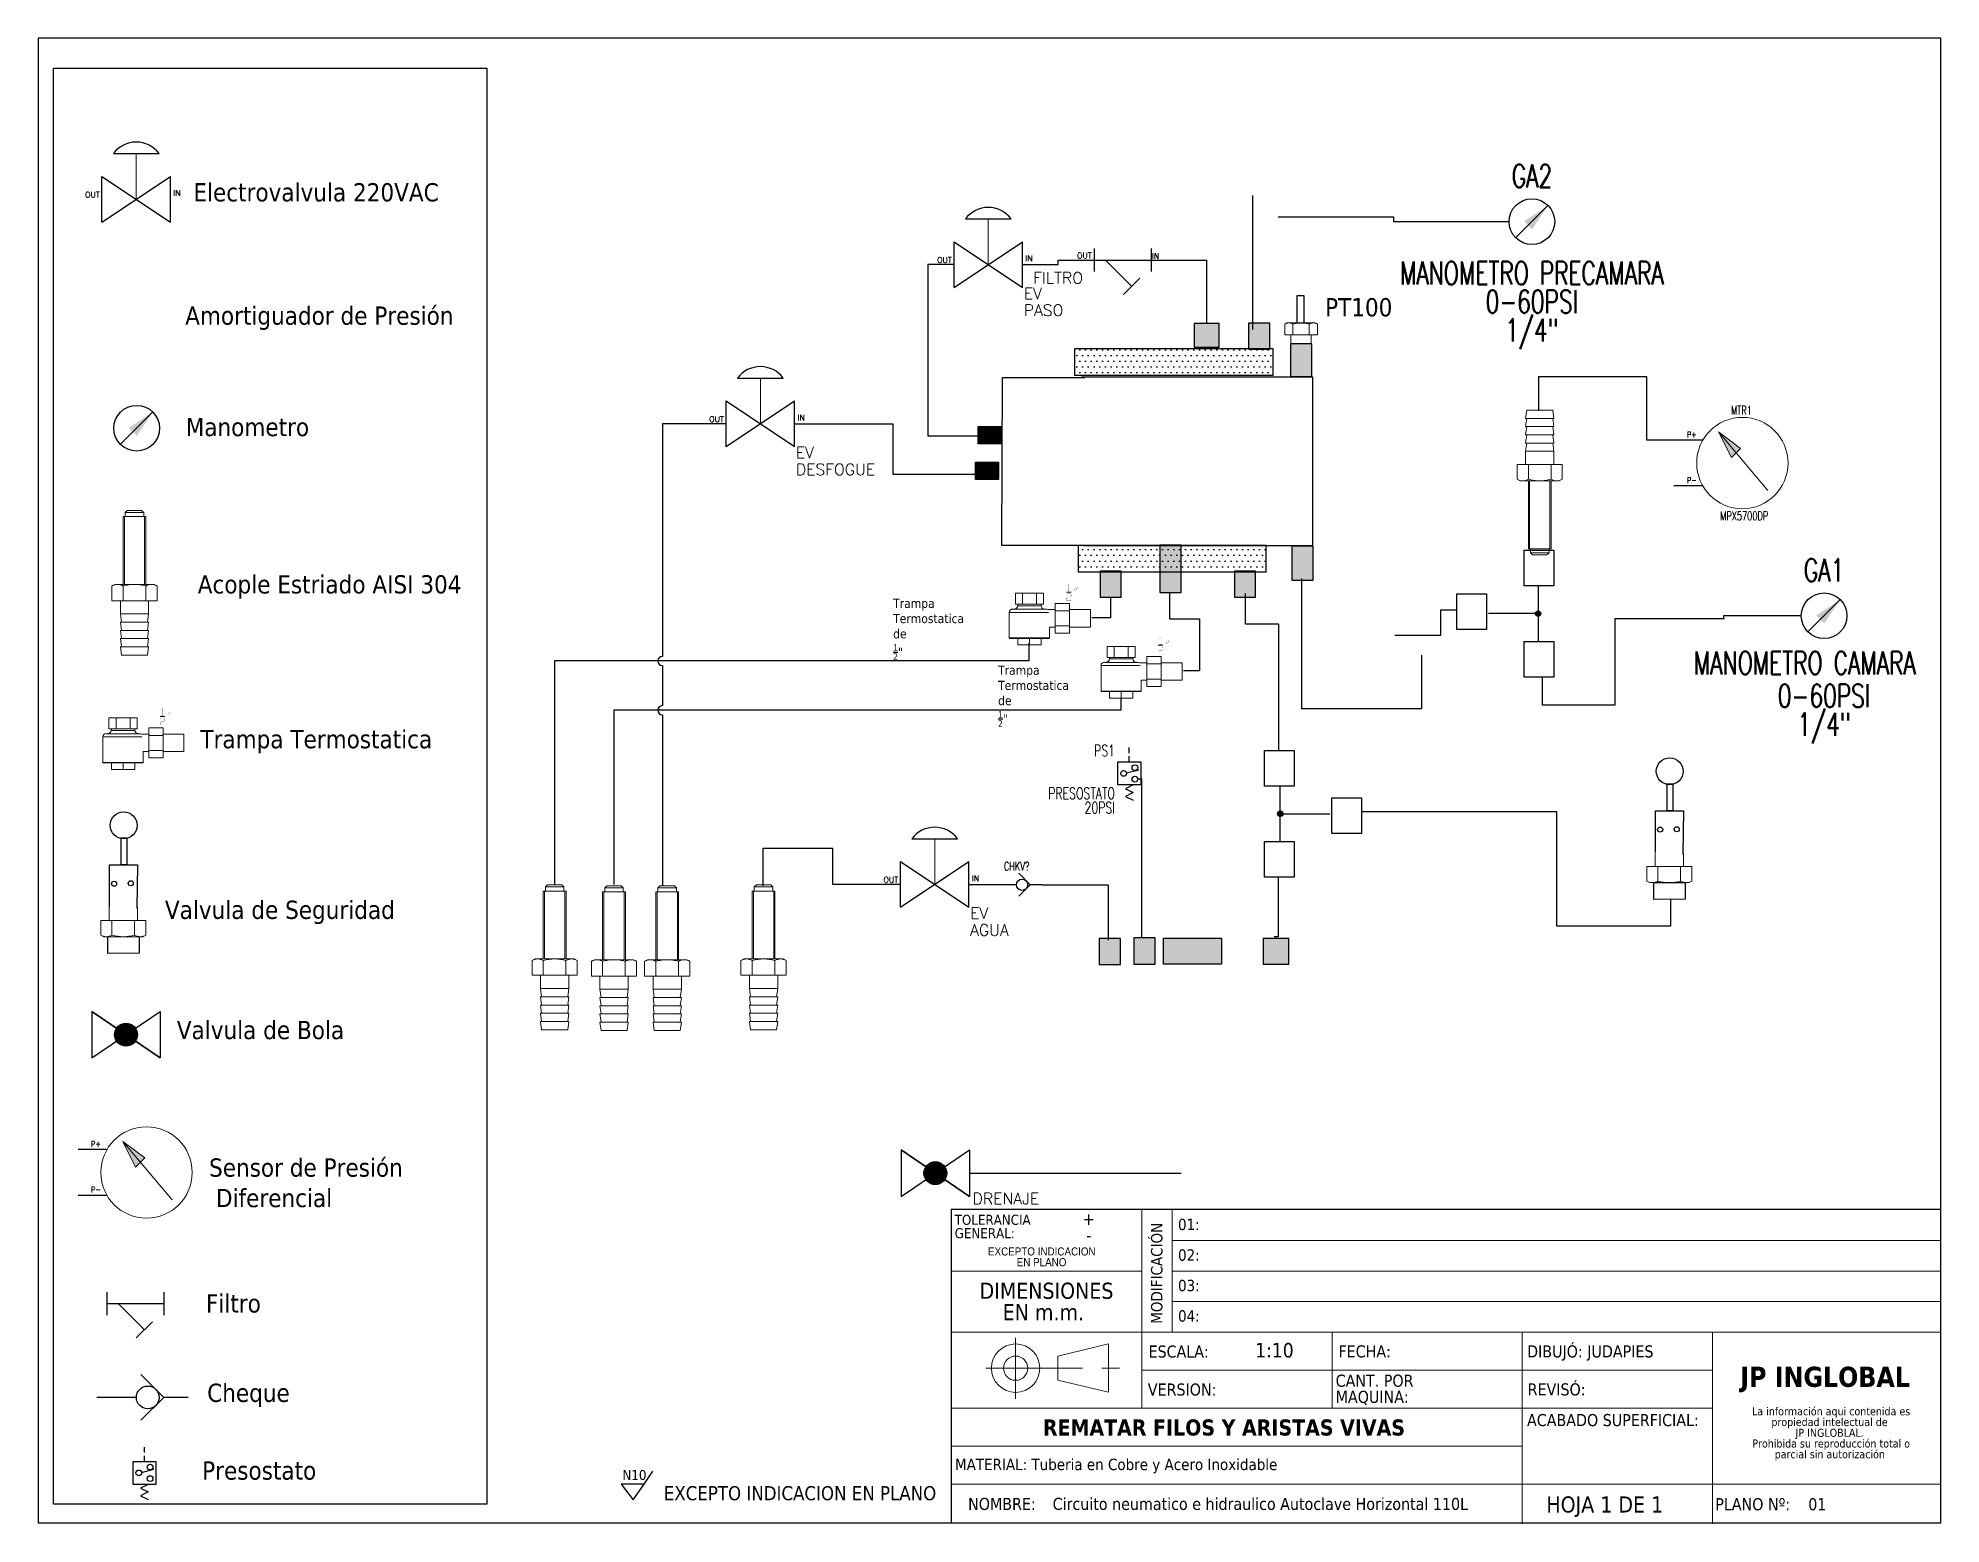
# Model space of a CAD drawing. Header units: millimetres. Extents: x 15 to 265, y 10 to 205.
import ezdxf
from ezdxf.enums import TextEntityAlignment as Align

# ---------------------------------------------------------------- set-up
doc = ezdxf.new("R2010")
doc.units = ezdxf.units.MM
doc.linetypes.add('CENTERX2', pattern=[20.32, 12.7, -2.54, 2.54, -2.54])
for name, color, linetype in [('CONTORNO', 179, 'Continuous'), ('DESC', 250, 'Continuous'), ('SYMS', 7, 'Continuous'), ('TAGS', 250, 'Continuous'), ('TERMS', 123, 'Continuous'), ('WIRES', 7, 'Continuous')]:
    doc.layers.add(name, color=color, linetype=linetype)
doc.styles.add('SLDTEXTSTYLE0', font='tahoma.ttf')
doc.styles.add('SLDTEXTSTYLE1', font='')
doc.styles.add('SLDTEXTSTYLE2', font='GOTHIC.TTF', dxfattribs={"width": 0.913})
doc.styles.get("Standard").update_dxf_attribs({"font": 'tahoma.ttf'})
doc.styles.add('WD', font='romans.shx')
doc.styles.get('SLDTEXTSTYLE1').set_extended_font_data('Tahoma', bold=True)
pattern_1 = [(0, (56.22934, 28.32086), (0.375, 0.75), [0, -0.75])]

msp = doc.modelspace()

# ---------------------------------------------------------------- texts
at = {"attachment_point": 1}
for s, width, insert, char_height in [('\\A1;Electrovalvula 220VAC', 44.8708, (35.41, 185.95), 2.4), ('PT100', 1.9892, (184.09, 170.85), 2.4), ('\\A1;Amortiguador de Presión', 44.8708, (34.33, 169.75), 2.4), ('\\A1;Manometro', 44.8708, (34.4, 155.12), 2.4), ('\\A1;Acople Estriado AISI 304', 44.8708, (35.98, 134.46), 2.4), ('\\A1;Trampa\\PTermostatica \\Pde {\\H0.7x;\\S1/2;}"', 1.9892, (127.34, 131.37), 1.2), ('\\A1;Trampa\\PTermostatica \\Pde {\\H0.7x;\\S1/2;}"', 1.9892, (141.13, 122.59), 1.2), ('\\A1;Trampa Termostatica', 44.8708, (36.33, 114.13), 2.4), ('\\A1;Valvula de Seguridad', 44.8708, (31.67, 91.72), 2.4), ('\\A1;Valvula de Bola', 44.8708, (33.23, 75.93), 2.4), ('\\A1;Sensor de Presión\\P Diferencial', 44.8708, (37.47, 57.87), 2.4), ('\\A1;Filtro', 44.8708, (37.06, 40.03), 2.4), ('\\A1;Cheque', 44.8708, (37.22, 28.29), 2.4), ('\\A1;Presostato', 44.8708, (36.56, 18.08), 2.4)]:
    msp.add_mtext_dynamic_manual_height_columns(s, width=width, gutter_width=1, heights=[0], dxfattribs=dict(at, insert=insert, char_height=char_height))
at = {"color": 7, "linetype": 'Continuous', "lineweight": 0, "style": 'SLDTEXTSTYLE0'}
for s, insert, char_height, attachment_point in [('+ ', (153.82, 50.73), 1.587, 3), ('- ', (153.4, 48.57), 1.587, 3), ('01:', (164.77, 49.95), 1.5, 1), ('02:', (164.77, 45.93), 1.5, 1), ('03:', (164.77, 41.93), 1.5, 1), ('04:', (164.77, 37.93), 1.5, 1), ('ESCALA:', (160.9, 33.3), 1.587, 1), ('FECHA:', (185.85, 33.32), 1.587, 1), ('VERSION:', (160.8, 28.31), 1.587, 1), ('REVISÓ:', (210.7, 28.33), 1.587, 1), ('MATERIAL: Tuberia en Cobre y Acero Inoxidable', (135.47, 18.43), 1.5, 1), ('\\pi-4.7625,l6.35,t12.7;NOMBRE:^ICircuito neumatico e hidraulico Autoclave Horizontal 110L', (135.6, 13.29), 1.5875, 1), ('HOJA 1 DE 1', (213.16, 13.48), 2.1167, 1), ('PLANO Nº:    01', (235.35, 13.25), 1.5875, 1)]:
    msp.add_mtext(s, dxfattribs=dict(at, insert=insert, char_height=char_height, attachment_point=attachment_point))
at = {"color": 7, "linetype": 'Continuous', "lineweight": 0, "insert": (161.22, 36.15), "char_height": 1.5, "attachment_point": 1, "rotation": 90, "style": 'SLDTEXTSTYLE0'}
msp.add_mtext('MODIFICACIÓN', dxfattribs=at)
at = {"layer": 'CONTORNO', "color": 7}
for s, insert, char_height, attachment_point, style in [('1:10', (177.44, 33.63), 1.905, 2, 'SLDTEXTSTYLE0'), ('DIBUJÓ: JUDAPIES', (210.63, 33.32), 1.5875, 1, 'SLDTEXTSTYLE0'), ('REMATAR FILOS Y ARISTAS VIVAS', (170.8, 23.59), 2.1167, 2, 'SLDTEXTSTYLE1'), ('ACABADO SUPERFICIAL:', (210.62, 24.3), 1.5875, 1, 'SLDTEXTSTYLE0'), ('EXCEPTO INDICACION EN PLANO', (133, 14.83), 1.8521, 3, 'SLDTEXTSTYLE0')]:
    msp.add_mtext(s, dxfattribs=dict(at, insert=insert, char_height=char_height, attachment_point=attachment_point, style=style))
at = {"layer": 'CONTORNO', "attachment_point": 1}
for s, insert, char_height, style in [('JP INGLOBAL', (238.63, 30.51), 2.6458, 'SLDTEXTSTYLE1'), ('N10', (91.78, 16.96), 1.323, 'SLDTEXTSTYLE0')]:
    msp.add_mtext(s, dxfattribs=dict(at, insert=insert, char_height=char_height, style=style))

# ---------------------------------------------------------------- blocks, each defined once
blk = doc.blocks.new('SW_NOTE_0')
at = {"layer": 'CONTORNO', "color": 0, "attachment_point": 2, "style": 'SLDTEXTSTYLE2'}
for s, insert, char_height in [('EXCEPTO INDICACION', (7.57, 1.35), 1.0583), ('EN PLANO', (7.54, -0.06), 1.058)]:
    blk.add_mtext(s, dxfattribs=dict(at, insert=insert, char_height=char_height))
blk = doc.blocks.new('SW_NOTE_1')
at = {"layer": 'CONTORNO', "color": 0, "attachment_point": 2, "style": 'SLDTEXTSTYLE0'}
for s, insert, char_height in [('DIMENSIONES ', (9.43, 2.69), 2.1167), ('EN m.m.', (9.02, -0.13), 2.117)]:
    blk.add_mtext(s, dxfattribs=dict(at, insert=insert, char_height=char_height))
blk = doc.blocks.new('SW_NOTE_2')
at = {"layer": 'CONTORNO', "color": 0, "char_height": 1.0583, "attachment_point": 2, "style": 'SLDTEXTSTYLE0'}
for s, insert in [('La información aqui contenida es ', (10.29, 1.34)), ('propiedad intelectual de', (10.08, -0.07)), ('JP INGLOBLAL.', (10.1, -1.48)), ('Prohibida su reproducción total o ', (10.3, -2.89)), ('parcial sin autorización', (10.12, -4.3))]:
    blk.add_mtext(s, dxfattribs=dict(at, insert=insert))
blk = doc.blocks.new('SW_NOTE_3')
at = {"color": 0, "linetype": 'Continuous', "lineweight": 0, "attachment_point": 1, "style": 'SLDTEXTSTYLE0'}
for s, insert, char_height in [('TOLERANCIA ', (0, 1.68), 1.3229), ('GENERAL:', (0, -0.08), 1.323)]:
    blk.add_mtext(s, dxfattribs=dict(at, insert=insert, char_height=char_height))
blk = doc.blocks.new('SW_NOTE_4')
at = {"color": 0, "linetype": 'Continuous', "lineweight": 0, "char_height": 1.587, "attachment_point": 1, "style": 'SLDTEXTSTYLE0'}
for s, insert in [('CANT. POR ', (0, 2.02)), ('MAQUINA:', (0, -0.1))]:
    blk.add_mtext(s, dxfattribs=dict(at, insert=insert))
blk = doc.blocks.new('HGVA1_DIAPHRAGM_VALVE2')
at = {"color": 7, "linetype": 'Continuous', "lineweight": 0, "ltscale": 3.2258}
for p, q in [((-0.25, 0.5), (0.25, 0.5)), ((0, 0), (0, 0.5))]:
    blk.add_line(p, q, dxfattribs=at)
for p, q in [((-0.375, -0.25), (-0.375, 0.25)), ((-0.375, -0.25), (0.375, 0.25)), ((-0.375, 0.25), (0.375, -0.25)), ((0.375, -0.25), (0.375, 0.25))]:
    blk.add_line(p, q)
at = {"ltscale": 25.4, "flags": 128}
blk.add_lwpolyline([(0.25, 0.5, 0.5), (-0.25, 0.5)], format="xyb", close=True, dxfattribs=at)
at = {"style": 'WD', "flags": 1}
for tag, p in [('INST', (-0.469, 0.748)), ('LOC', (-0.469, 0.587)), ('TAG1', (-0.469, 0.378))]:
    blk.add_attdef(tag, text='', height=0.125, dxfattribs=at).set_placement(p, align=Align.RIGHT)
at = {"style": 'WD'}
blk.add_attdef('XREF', text='', height=0.0625, rotation=0.0625, dxfattribs=at).set_placement((0.518, 0.271), align=Align.TOP_CENTER)
blk.add_attdef('TERM01', text='', height=0.0625, dxfattribs=at).set_placement((-0.399, 0.018), align=Align.RIGHT)
for tag, p, height in [('X4TERM01', (-0.375, 0), 0.005), ('X1TERM02', (0.375, 0), 0.005), ('TERM02', (0.406, 0.036), 0.0625), ('RATING1', (0.388, -0.162), 0.125), ('DESC1', (0.388, -0.378), 0.125), ('DESC2', (0.388, -0.562), 0.125), ('WDTAGALT', (0.388, -0.907), 0.125), ('DESC3', (0.388, -0.752), 0.125)]:
    blk.add_attdef(tag, p, '', height=height, dxfattribs=at)
at = {"style": 'WD', "flags": 1}
for tag, p in [('WDTYPE', (-0.154, -0.127)), ('FAMILY', (-0.143, -0.17)), ('CAT', (-0.143, -0.215)), ('MFG', (-0.141, -0.246)), ('ASSYCODE', (-0.113, -0.275))]:
    blk.add_attdef(tag, text='', height=0.01, dxfattribs=at).set_placement(p, align=Align.CENTER)
blk = doc.blocks.new('HVL1_PRESS_SW')
for p, q in [((0.094, 0.222), (0.094, 0.282)), ((-0.031, -0.126), (-0.031, 0.125)), ((-0.031, 0.125), (0.219, 0.125)), ((0.061, 0.005), (0.198, 0.04)), ((0.094, 0.125), (0.094, 0.188)), ((0.219, 0.125), (0.219, -0.126)), ((0.219, -0.126), (-0.031, -0.126)), ((0.135, -0.126), (0.052, -0.167)), ((0.052, -0.167), (0.135, -0.209)), ((0.135, -0.209), (0.052, -0.251)), ((0.052, -0.251), (0.135, -0.293))]:
    blk.add_line(p, q)
for centre in [(0.032, 0), (0.156, 0.063), (0.156, -0.063)]:
    blk.add_circle(centre, 0.0314)
at = {"style": 'WD', "width": 0.7}
for tag, height, p in [('INST', 0.125, (-0.062, 0.5)), ('LOC', 0.125, (-0.062, 0.344)), ('TAG1', 0.125, (-0.062, 0.188)), ('TERM01', 0.0625, (-0.062, 0.031)), ('DESC1', 0.125, (-0.062, -0.281)), ('RATING1', 0.125, (0.775, -0.281)), ('DESC2', 0.125, (-0.062, -0.438)), ('WDTAGALT', 0.125, (-0.062, -0.75)), ('DESC3', 0.125, (-0.062, -0.594))]:
    blk.add_attdef(tag, text='', height=height, dxfattribs=at).set_placement(p, align=Align.RIGHT)
at = {"style": 'WD'}
for tag, p, height, flags in [('X2TERM04', (0.094, 0.281), 0.005, 1), ('WDBLKNAM', (0.405, 0.344), 0.01, 9), ('FAMILY', (0.406, 0.312), 0.01, 9), ('X4TERM01', (0, 0), 0.005, 1), ('WDTYPE', (0.062, 0.062), 0.01, 1), ('X1TERM02', (0.187, 0.063), 0.005, 1), ('X1TERM03', (0.187, -0.063), 0.005, 1)]:
    blk.add_attdef(tag, p, '', height=height, dxfattribs=dict(at, flags=flags))
at = {"style": 'WD', "width": 0.7}
for tag, p in [('TERM04', (0.125, 0.25)), ('TERM02', (0.25, 0.094)), ('TERM03', (0.25, -0.031))]:
    blk.add_attdef(tag, p, '', height=0.0625, dxfattribs=at)
at = {"linetype": 'Continuous', "style": 'WD', "flags": 9}
for tag, p in [('ASSYCODE', (0.406, 0.219)), ('CAT', (0.406, 0.281)), ('MFG', (0.406, 0.25))]:
    blk.add_attdef(tag, p, '', height=0.01, dxfattribs=at)
at = {"style": 'WD', "width": 0.7}
blk.add_attdef('TERM05', text='', height=0.0625, dxfattribs=at).set_placement((0.125, -0.406), align=Align.CENTER)
at = {"style": 'WD'}
blk.add_attdef('XREF', (0.281, -0.375), '', height=0.0625, dxfattribs=at)
blk = doc.blocks.new('HCK1_CHK_VAL_1')
for p, q in [((0.241, 0.125), (0.366, 0)), ((0.216, 0), (0, 0)), ((0.366, 0), (0.241, -0.125)), ((0.5, 0), (0.366, 0))]:
    blk.add_line(p, q)
blk.add_circle((0.278, 0), 0.0625)
at = {"style": 'WD', "width": 0.7}
for tag, p in [('INST', (0.22, 0.406)), ('LOC', (0.22, 0.281)), ('TAG1', (0.22, 0.156)), ('DESC1', (0.203, -0.269)), ('DESC2', (0.214, -0.386)), ('DESC3', (0.214, -0.503)), ('WDTAGALT', (0.214, -0.625))]:
    blk.add_attdef(tag, text='', height=0.0938, dxfattribs=at).set_placement(p, align=Align.CENTER)
at = {"flags": 1}
blk.add_attdef('WDTYPE', (0.344, 0.125), '', height=0.01, dxfattribs=at)
at = {"style": 'WD'}
for tag, p, height, flags in [('X4TERM01', (0, 0), 0.00375, 1), ('X1TERM02', (0.5, 0), 0.00375, 1), ('FAMILY', (0.064, -0.031), 0.0075, 9), ('WDBLKNAM', (0.063, -0.153), 0.01, 9)]:
    blk.add_attdef(tag, p, '', height=height, dxfattribs=dict(at, flags=flags))
at = {"style": 'WD', "width": 0.7}
blk.add_attdef('TERM01', text='', height=0.0469, dxfattribs=at).set_placement((0.188, 0.031), align=Align.RIGHT)
for tag, p, height in [('TERM02', (0.375, 0.031), 0.0469), ('RATING1', (0.376, -0.156), 0.0938)]:
    blk.add_attdef(tag, p, '', height=height, dxfattribs=at)
at = {"style": 'WD'}
blk.add_attdef('XREF', text='', height=0.0625, dxfattribs=at).set_placement((0.033, -0.094), align=Align.RIGHT)
at = {"linetype": 'Continuous', "style": 'WD', "flags": 9}
for tag, p in [('CAT', (0.064, -0.063)), ('MFG', (0.064, -0.094)), ('ASSYCODE', (0.064, -0.125))]:
    blk.add_attdef(tag, p, '', height=0.0075, dxfattribs=at)
blk = doc.blocks.new('HST1_STRAINER_Y_TYPE')
at = {"ltscale": 3.2258}
for p, q in [((0, 0.125), (0, -0.125)), ((0.625, 0.125), (0.625, -0.125)), ((0, 0), (0.625, 0)), ((0.125, 0), (0.412, -0.287)), ((0.324, -0.376), (0.501, -0.199))]:
    blk.add_line(p, q, dxfattribs=at)
at = {"style": 'WD', "flags": 1}
for tag, height, p in [('INST', 0.125, (0.33, 0.71)), ('LOC', 0.125, (0.306, 0.549)), ('TAG1', 0.125, (0.324, 0.34)), ('FAMILY', 0.01, (1.09, 0.044)), ('CAT', 0.01, (1.09, -0.001)), ('WDTYPE', 0.01, (1.102, -0.093)), ('MFG', 0.01, (1.092, -0.032)), ('ASSYCODE', 0.01, (1.12, -0.061))]:
    blk.add_attdef(tag, text='', height=height, dxfattribs=at).set_placement(p, align=Align.CENTER)
at = {"style": 'WD'}
for tag, height, p in [('WDTAGALT', 0.125, (0.035, 0.2)), ('TERM01', 0.0625, (-0.024, 0.018))]:
    blk.add_attdef(tag, text='', height=height, dxfattribs=at).set_placement(p, align=Align.RIGHT)
for tag, p, height in [('RATING1', (0.6, 0.18), 0.125), ('X4TERM01', (0, 0), 0.005), ('X1TERM03', (0.625, 0), 0.005), ('TERM03', (0.632, 0.013), 0.0625), ('DESC1', (-0.666, -0.258), 0.125), ('DESC2', (-0.666, -0.442), 0.125), ('X8TERM02', (0.412, -0.287), 0.005), ('TERM02', (0.447, -0.365), 0.0625), ('DESC3', (-0.666, -0.632), 0.125)]:
    blk.add_attdef(tag, p, '', height=height, dxfattribs=at)
blk.add_attdef('XREF', text='', height=0.0625, rotation=0.0625, dxfattribs=at).set_placement((0.649, -0.434), align=Align.TOP_CENTER)
blk = doc.blocks.new('HGVA1_BALL_VALVE')
h = blk.add_hatch(color=256)
edge = h.paths.add_edge_path()
edge.add_arc((0, 0), 0.125, 0, 360)
at = {"ltscale": 3.2258}
for p, q in [((-0.375, 0.254), (0.375, -0.254)), ((-0.375, -0.254), (0.375, 0.254)), ((-0.375, 0.254), (-0.375, -0.254)), ((0.375, 0.254), (0.375, -0.254))]:
    blk.add_line(p, q, dxfattribs=at)
at = {"ltscale": 25.4, "flags": 128}
blk.add_lwpolyline([(0.375, 0.254), (0.375, -0.254), (-0.375, 0.254), (-0.375, -0.254)], close=True, dxfattribs=at)
at = {"ltscale": 3.2258}
blk.add_circle((0, 0), 0.125, dxfattribs=at)
at = {"ltscale": 25.4}
blk.add_circle((0, 0), 0.125, dxfattribs=at)
at = {"style": 'WD', "flags": 1}
for tag, height, p in [('LOC', 0.125, (0.011, 0.516)), ('INST', 0.125, (0.028, 0.678)), ('TAG1', 0.125, (0, 0.307)), ('FAMILY', 0.01, (-0.482, -0.121)), ('WDTYPE', 0.01, (-0.475, -0.062)), ('CAT', 0.01, (-0.482, -0.165)), ('MFG', 0.01, (-0.481, -0.197)), ('ASSYCODE', 0.01, (-0.453, -0.226))]:
    blk.add_attdef(tag, text='', height=height, dxfattribs=at).set_placement(p, align=Align.CENTER)
at = {"style": 'WD'}
blk.add_attdef('XREF', text='', height=0.0625, rotation=0.0625, dxfattribs=at).set_placement((0.541, 0.293), align=Align.TOP_CENTER)
blk.add_attdef('TERM01', text='', height=0.0625, dxfattribs=at).set_placement((-0.399, 0.018), align=Align.RIGHT)
for tag, p, height in [('X4TERM01', (-0.375, 0), 0.005), ('X8TERM02', (0, 0), 0.005), ('TERM02', (0.052, -0.037), 0.0625), ('X1TERM03', (0.375, 0), 0.005), ('TERM03', (0.406, 0.036), 0.0625), ('RATING1', (0.409, -0.162), 0.125), ('DESC1', (0.409, -0.341), 0.125), ('DESC2', (0.409, -0.525), 0.125), ('DESC3', (0.409, -0.715), 0.125), ('WDTAGALT', (0.409, -0.873), 0.125)]:
    blk.add_attdef(tag, p, '', height=height, dxfattribs=at)
blk = doc.blocks.new('HME1_PRESS_M')
blk.add_line((0.036, -0.088), (0.213, 0.089))
blk.add_circle((0.125, 0), 0.125)
blk.add_solid([(0.082, 0.002), (0.126, -0.042), (0.213, 0.089)])
at = {"style": 'WD', "width": 0.7}
for tag, p in [('INST', (0.125, 0.5)), ('LOC', (0.125, 0.344)), ('TAG1', (0.125, 0.188)), ('DESC1', (0.125, -0.344)), ('DESC2', (0.125, -0.5)), ('DESC3', (0.125, -0.656)), ('WDTAGALT', (0.125, -0.812))]:
    blk.add_attdef(tag, text='', height=0.125, dxfattribs=at).set_placement(p, align=Align.CENTER)
blk.add_attdef('TERM01', text='', height=0.0625, dxfattribs=at).set_placement((-0.032, 0.031), align=Align.RIGHT)
at = {"style": 'WD'}
for tag, p, height, flags in [('X4TERM01', (0, 0), 0.005, 1), ('WDTYPE', (0.062, 0.062), 0.01, 1), ('WDBLKNAM', (0.134, 0.001), 0.01, 9), ('X1TERM02', (0.248, 0), 0.005, 1), ('FAMILY', (0.13, -0.035), 0.01, 9)]:
    blk.add_attdef(tag, p, '', height=height, dxfattribs=dict(at, flags=flags))
at = {"style": 'WD', "width": 0.7}
for tag, p, height in [('TERM02', (0.28, 0.031), 0.0625), ('RATING1', (0.281, -0.188), 0.125)]:
    blk.add_attdef(tag, p, '', height=height, dxfattribs=at)
at = {"style": 'WD'}
blk.add_attdef('XREF', text='', height=0.0625, dxfattribs=at).set_placement((-0.031, -0.125), align=Align.RIGHT)
at = {"linetype": 'Continuous', "style": 'WD', "flags": 9}
for tag, p in [('MFG', (0.128, -0.085)), ('ASSYCODE', (0.13, -0.103)), ('CAT', (0.13, -0.066))]:
    blk.add_attdef(tag, p, '', height=0.01, dxfattribs=at)
blk = doc.blocks.new('WDDOT')
for radius in [0.03, 0.0187, 0.00929]:
    blk.add_circle((0, 0), radius)
blk = doc.blocks.new('T')
for points in [[(12.444, 6.429), (12.77, 6.429), (12.77, 6.038), (12.444, 6.038)], [(13.182, 5.908), (13.508, 5.908), (13.508, 5.518), (13.182, 5.518)], [(12.444, 5.431), (12.77, 5.431), (12.77, 5.041), (12.444, 5.041)]]:
    blk.add_lwpolyline(points, close=True)
at = {"layer": 'WIRES'}
for p, q in [((12.618, 5.431), (12.618, 6.038)), ((12.618, 5.735), (13.161, 5.735))]:
    blk.add_line(p, q, dxfattribs=at)
at = {"layer": 'SYMS'}
blk.add_blockref('WDDOT', (12.618, 5.735), dxfattribs=at)
blk = doc.blocks.new('HMT1_DIFFERENTIAL_PRESSURE_GAUGE')
blk.add_hatch(color=7).paths.add_polyline_path([(-0.26, 0.34), (-0.12, 0.06), (-0.02, 0.16)])
for p, q in [((-0.437, 0.25), (-0.75, 0.25)), ((-0.437, -0.25), (-0.75, -0.25))]:
    blk.add_line(p, q)
at = {"color": 7, "linetype": 'Continuous', "lineweight": 0, "ltscale": 645.15999}
for p, q in [((-0.26, 0.34), (0.28, -0.3)), ((-0.26, 0.34), (-0.12, 0.06)), ((-0.26, 0.34), (-0.02, 0.16)), ((-0.12, 0.06), (-0.02, 0.16))]:
    blk.add_line(p, q, dxfattribs=at)
at = {"color": 255, "linetype": 'Continuous', "lineweight": 0, "ltscale": 25.4, "flags": 128}
blk.add_lwpolyline([(-0.26, 0.34), (-0.12, 0.06), (-0.02, 0.16)], close=True, dxfattribs=at)
at = {"color": 7, "linetype": 'Continuous', "lineweight": 0, "ltscale": 645.15999}
blk.add_circle((0, 0), 0.5, dxfattribs=at)
at = {"style": 'WD', "width": 0.7}
for tag, p in [('INST', (-0.01, 0.781)), ('TAG1', (-0.01, 0.531)), ('LOC', (-0.01, 0.656)), ('DESC1', (0.021, -0.625)), ('DESC2', (0.021, -0.75)), ('DESC3', (0.021, -0.875)), ('WDTAGALT', (0.021, -1))]:
    blk.add_attdef(tag, text='', height=0.0938, dxfattribs=at).set_placement(p, align=Align.CENTER)
at = {"style": 'WD'}
for tag, p, height, flags in [('X4TERM01', (-0.75, 0.25), 0.005, 1), ('X1TERM03', (0.5, 0), 0.005, 1), ('WDBLKNAM', (-0.209, -0.188), 0.01, 9), ('FAMILY', (-0.208, -0.062), 0.01, 9), ('X4TERM02', (-0.75, -0.25), 0.005, 1)]:
    blk.add_attdef(tag, p, '', height=height, dxfattribs=dict(at, flags=flags))
at = {"style": 'WD', "width": 0.7}
for tag, p in [('TERM01', (-0.5, 0.281)), ('TERM02', (-0.5, -0.219))]:
    blk.add_attdef(tag, text='', height=0.0625, dxfattribs=at).set_placement(p, align=Align.RIGHT)
for tag, p, height in [('TERM03', (0.531, 0.031), 0.0625), ('RATING1', (0.469, -0.375), 0.0938)]:
    blk.add_attdef(tag, p, '', height=height, dxfattribs=at)
at = {"linetype": 'Continuous', "style": 'WD', "flags": 9}
for tag, p in [('ASSYCODE', (-0.208, -0.156)), ('CAT', (-0.208, -0.094)), ('MFG', (-0.208, -0.125))]:
    blk.add_attdef(tag, p, '', height=0.01, dxfattribs=at)
at = {"style": 'WD'}
blk.add_attdef('XREF', text='', height=0.0625, dxfattribs=at).set_placement((-0.438, -0.406), align=Align.RIGHT)
at = {"flags": 1}
blk.add_attdef('WDTYPE', (-0.219, -0.25), '', height=0.01, dxfattribs=at)
blk = doc.blocks.new('Trampo')
for points in [[(117.75, 258.35), (117.2, 257.8), (116.17, 257.8), (115.68, 257.31), (115.68, 256.33), (117.7, 256.33), (117.7, 256.27), (115.61, 256.27), (115.61, 257.34), (116.16, 257.87), (117.18, 257.87), (117.66, 258.37), (117.66, 258.86), (117.18, 259.34), (116.17, 259.34), (115.68, 258.85), (115.63, 258.9), (116.16, 259.43), (117.2, 259.43), (117.75, 258.88)], [(117.18, 260.47), (116.16, 260.47), (116.16, 260.53), (116.64, 260.53), (116.64, 263.49), (116.17, 263.03), (116.12, 263.08), (116.65, 263.61), (116.7, 263.61), (116.7, 260.53), (117.18, 260.53)], [(119.73, 262.17), (119, 260.7), (118.92, 260.75), (119.65, 262.2)], [(120.48, 262.17), (119.73, 260.7), (119.65, 260.75), (120.39, 262.2)]]:
    blk.add_hatch(color=7).paths.add_polyline_path(points)
at = {"color": 7, "linetype": 'Continuous', "lineweight": 15}
for points in [[(93.14, 259.47), (105.47, 259.47), (105.47, 254.69), (93.14, 254.69)], [(93.14, 254.69), (93.14, 259.47), (93.14, 259.47)], [(96.24, 254.69), (96.24, 259.47), (96.24, 259.47)], [(102.39, 254.69), (102.39, 259.47), (102.39, 259.47)], [(90.48, 251.05), (90.48, 239.82), (90.48, 239.82)], [(91.97, 252.49), (106.66, 252.49), (106.66, 252.49)], [(94.17, 254.69), (94.17, 253.97), (94.17, 253.97)], [(104.46, 253.97), (104.46, 254.69), (104.46, 254.69)], [(110.68, 252.31), (107.39, 252.31), (107.39, 252.31)], [(116.95, 255.02), (110.68, 255.02), (110.68, 241.9), (116.95, 241.9)], [(116.95, 251.77), (110.68, 251.77), (110.68, 251.77)], [(116.95, 255.02), (116.95, 241.9), (116.95, 241.9)], [(126.1, 252.31), (116.95, 252.31), (116.95, 252.31)], [(126.1, 252.31), (126.1, 244.62), (126.1, 244.62)], [(108.15, 239.82), (108.15, 244.62), (108.15, 244.62)], [(108.15, 244.62), (110.68, 244.62), (110.68, 244.62)], [(116.95, 245.16), (110.68, 245.16), (110.68, 245.16)], [(116.95, 244.62), (126.1, 244.62), (126.1, 244.62)], [(107.93, 239.65), (90.7, 239.65), (90.7, 239.65)], [(104.46, 239.65), (104.46, 236.73), (94.17, 236.73), (94.17, 239.65)], [(99.3, 239.65), (99.3, 236.73), (99.3, 236.73)]]:
    blk.add_lwpolyline(points, dxfattribs=at)
at = {"color": 7, "linetype": 'Continuous', "lineweight": 20}
blk.add_lwpolyline([(115.59, 259.99), (117.71, 259.99), (117.71, 259.99)], dxfattribs=at)
at = {"color": 8, "linetype": 'Continuous', "lineweight": 15}
for points in [[(107.64, 251.05), (90.48, 251.05), (90.48, 251.05)], [(94.17, 253.97), (104.46, 253.97), (104.46, 253.97)], [(90.48, 239.82), (108.15, 239.82), (108.15, 239.82)]]:
    blk.add_lwpolyline(points, dxfattribs=at)
at = {"color": 7, "linetype": 'Continuous', "lineweight": 15}
for points in [[(91.94, 252.53), (91.14, 252.53), (90.48, 251.88), (90.48, 251.07)], [(92.66, 252.53), (93.48, 252.53), (94.12, 253.19), (94.12, 254)], [(104.46, 254), (104.46, 253.19), (105.12, 252.53), (105.92, 252.53)], [(107.36, 252.34), (107.12, 252.46), (106.89, 252.53), (106.64, 252.53)], [(90.48, 239.85), (90.48, 239.74), (90.56, 239.65), (90.68, 239.65)], [(107.92, 239.65), (108.02, 239.65), (108.1, 239.74), (108.1, 239.85)]]:
    blk.add_open_spline(points, degree=3, dxfattribs=at)
blk = doc.blocks.new('Acople Estriado')
at = {"color": 7, "linetype": 'Continuous', "lineweight": 15}
for p, q in [((6.78, 5.633), (6.78, 5.138)), ((6.78, 5.633), (6.947, 5.633)), ((6.811, 5.678), (6.796, 5.663)), ((6.796, 5.663), (6.796, 5.633)), ((6.931, 5.663), (6.796, 5.663)), ((6.811, 5.678), (6.916, 5.678)), ((6.931, 5.663), (6.916, 5.678)), ((6.931, 5.633), (6.931, 5.663)), ((6.947, 5.138), (6.947, 5.633)), ((6.721, 5.138), (6.699, 5.126)), ((6.699, 5.126), (6.699, 5.019)), ((6.699, 5.019), (6.781, 5.019)), ((6.74, 5.138), (6.721, 5.138)), ((6.864, 5.138), (6.74, 5.138)), ((6.761, 5.019), (6.761, 4.922)), ((6.781, 5.126), (6.781, 5.019)), ((6.781, 5.019), (6.946, 5.019)), ((6.988, 5.138), (6.864, 5.138)), ((6.946, 5.126), (6.946, 5.019)), ((6.946, 5.019), (7.029, 5.019)), ((6.967, 4.922), (6.967, 5.019)), ((7.007, 5.138), (6.988, 5.138)), ((7.029, 5.126), (7.007, 5.138)), ((7.029, 5.126), (7.029, 5.019)), ((6.761, 4.922), (6.769, 4.862)), ((6.864, 4.922), (6.761, 4.922)), ((6.761, 4.862), (6.769, 4.802)), ((6.864, 4.862), (6.761, 4.862)), ((6.967, 4.922), (6.864, 4.922)), ((6.967, 4.862), (6.864, 4.862)), ((6.959, 4.862), (6.967, 4.922)), ((6.959, 4.802), (6.967, 4.862)), ((6.761, 4.802), (6.769, 4.742)), ((6.864, 4.802), (6.761, 4.802)), ((6.761, 4.742), (6.769, 4.682)), ((6.864, 4.742), (6.761, 4.742)), ((6.967, 4.802), (6.864, 4.802)), ((6.967, 4.742), (6.864, 4.742)), ((6.959, 4.742), (6.967, 4.802)), ((6.959, 4.682), (6.967, 4.742)), ((6.761, 4.682), (6.769, 4.622)), ((6.864, 4.682), (6.761, 4.682)), ((6.864, 4.622), (6.769, 4.622)), ((6.967, 4.682), (6.864, 4.682)), ((6.959, 4.622), (6.864, 4.622)), ((6.959, 4.622), (6.967, 4.682))]:
    blk.add_line(p, q, dxfattribs=at)
at = {"color": 7, "linetype": 'Continuous', "lineweight": 0}
for p, q in [((6.79, 5.633), (6.79, 5.138)), ((6.938, 5.633), (6.938, 5.138))]:
    blk.add_line(p, q, dxfattribs=at)
at = {"color": 7, "linetype": 'Continuous', "lineweight": 15}
for points, knots in [([(6.699, 5.126), (6.706, 5.13), (6.712, 5.133), (6.726, 5.137), (6.733, 5.138), (6.74, 5.138)], [0, 0, 0, 0, 0.5, 0.5, 1, 1, 1, 1]), ([(6.74, 5.138), (6.744, 5.138), (6.747, 5.138), (6.754, 5.137), (6.757, 5.136), (6.768, 5.133), (6.775, 5.13), (6.781, 5.126)], [0, 0, 0, 0, 0.25, 0.25, 0.5, 0.5, 1, 1, 1, 1]), ([(6.864, 5.138), (6.85, 5.138), (6.836, 5.137), (6.808, 5.133), (6.795, 5.13), (6.781, 5.126)], [0, 0, 0, 0, 0.5, 0.5, 1, 1, 1, 1]), ([(6.946, 5.126), (6.933, 5.13), (6.919, 5.133), (6.892, 5.137), (6.878, 5.138), (6.864, 5.138)], [0, 0, 0, 0, 0.5, 0.5, 1, 1, 1, 1]), ([(6.946, 5.126), (6.953, 5.13), (6.96, 5.133), (6.974, 5.137), (6.981, 5.138), (6.988, 5.138)], [0, 0, 0, 0, 0.5, 0.5, 1, 1, 1, 1]), ([(6.988, 5.138), (6.991, 5.138), (6.995, 5.138), (7.002, 5.137), (7.005, 5.136), (7.015, 5.133), (7.022, 5.13), (7.029, 5.126)], [0, 0, 0, 0, 0.25, 0.25, 0.5, 0.5, 1, 1, 1, 1])]:
    blk.add_open_spline(points, degree=3, knots=knots, dxfattribs=at)
blk = doc.blocks.new('PT100')
at = {"color": 7, "linetype": 'Continuous', "lineweight": 15}
for p, q in [((12.526, 10.857), (12.429, 10.857)), ((12.633, 10.919), (12.526, 10.919)), ((12.526, 10.919), (12.526, 10.837)), ((12.633, 10.837), (12.526, 10.837)), ((12.526, 10.837), (12.526, 10.672)), ((12.645, 10.897), (12.633, 10.919)), ((12.645, 10.878), (12.645, 10.897)), ((12.645, 10.754), (12.645, 10.878)), ((12.429, 10.652), (12.526, 10.652)), ((12.633, 10.672), (12.526, 10.672)), ((12.526, 10.672), (12.526, 10.589)), ((12.633, 10.589), (12.645, 10.612)), ((12.645, 10.631), (12.645, 10.754)), ((12.645, 10.612), (12.645, 10.631)), ((12.633, 10.589), (12.526, 10.589))]:
    blk.add_line(p, q, dxfattribs=at)
blk.add_lwpolyline([(12.642, 10.794), (12.922, 10.794), (12.922, 10.726), (12.642, 10.726)], close=True)
for points, knots in [([(12.633, 10.919), (12.637, 10.913), (12.64, 10.906), (12.644, 10.892), (12.645, 10.885), (12.645, 10.878)], [0, 0, 0, 0, 0.5, 0.5, 1, 1, 1, 1]), ([(12.645, 10.878), (12.645, 10.875), (12.645, 10.871), (12.644, 10.864), (12.643, 10.861), (12.64, 10.85), (12.637, 10.844), (12.633, 10.837)], [0, 0, 0, 0, 0.25, 0.25, 0.5, 0.5, 1, 1, 1, 1]), ([(12.645, 10.754), (12.645, 10.768), (12.644, 10.782), (12.64, 10.81), (12.637, 10.824), (12.633, 10.837)], [0, 0, 0, 0, 0.5, 0.5, 1, 1, 1, 1]), ([(12.633, 10.672), (12.637, 10.685), (12.64, 10.699), (12.644, 10.727), (12.645, 10.74), (12.645, 10.754)], [0, 0, 0, 0, 0.5, 0.5, 1, 1, 1, 1]), ([(12.633, 10.672), (12.637, 10.665), (12.64, 10.658), (12.644, 10.645), (12.645, 10.638), (12.645, 10.631)], [0, 0, 0, 0, 0.5, 0.5, 1, 1, 1, 1]), ([(12.645, 10.631), (12.645, 10.627), (12.645, 10.624), (12.644, 10.617), (12.643, 10.613), (12.64, 10.603), (12.637, 10.596), (12.633, 10.589)], [0, 0, 0, 0, 0.25, 0.25, 0.5, 0.5, 1, 1, 1, 1])]:
    blk.add_open_spline(points, degree=3, knots=knots, dxfattribs=at)
blk = doc.blocks.new('Valvula Tipo Anillo')
for p, q in [((7.88, 11.213), (7.88, 11.519)), ((7.88, 11.519), (8.084, 11.519)), ((8.084, 11.519), (8.079, 11.203))]:
    blk.add_line(p, q)
at = {"color": 7, "linetype": 'Continuous', "lineweight": 15}
for p, q in [((7.816, 11.006), (7.816, 11.113)), ((7.898, 11.113), (7.816, 11.113)), ((7.878, 11.21), (7.878, 11.113)), ((7.898, 11.006), (7.898, 11.113)), ((8.063, 11.113), (7.898, 11.113)), ((8.063, 11.006), (8.063, 11.113)), ((8.146, 11.113), (8.063, 11.113)), ((8.084, 11.113), (8.084, 11.21)), ((8.146, 11.006), (8.146, 11.113)), ((7.816, 11.006), (7.838, 10.994)), ((7.838, 10.994), (7.857, 10.994)), ((7.857, 10.994), (7.981, 10.994)), ((7.981, 10.994), (8.105, 10.994)), ((8.105, 10.994), (8.124, 10.994)), ((8.124, 10.994), (8.146, 11.006))]:
    blk.add_line(p, q, dxfattribs=at)
for points in [[(7.962, 11.521), (8.01, 11.521), (8.01, 11.713), (7.962, 11.713)], [(8.097, 10.995), (8.097, 10.873), (7.867, 10.871), (7.867, 10.993)]]:
    blk.add_lwpolyline(points, close=True)
for centre, radius in [((7.984, 11.807), 0.0981), ((7.914, 11.381), 0.0185), ((8.035, 11.384), 0.0185)]:
    blk.add_circle(centre, radius)
for points, knots in [([(7.857, 10.994), (7.854, 10.994), (7.85, 10.994), (7.843, 10.995), (7.84, 10.996), (7.829, 10.999), (7.823, 11.002), (7.816, 11.006)], [0, 0, 0, 0, 0.25, 0.25, 0.5, 0.5, 1, 1, 1, 1]), ([(7.898, 11.006), (7.892, 11.002), (7.885, 10.999), (7.871, 10.995), (7.864, 10.994), (7.857, 10.994)], [0, 0, 0, 0, 0.5, 0.5, 1, 1, 1, 1]), ([(7.898, 11.006), (7.912, 11.002), (7.926, 10.999), (7.953, 10.995), (7.967, 10.994), (7.981, 10.994)], [0, 0, 0, 0, 0.5, 0.5, 1, 1, 1, 1]), ([(7.981, 10.994), (7.995, 10.994), (8.009, 10.995), (8.036, 10.999), (8.05, 11.002), (8.063, 11.006)], [0, 0, 0, 0, 0.5, 0.5, 1, 1, 1, 1]), ([(8.105, 10.994), (8.101, 10.994), (8.098, 10.994), (8.091, 10.995), (8.087, 10.996), (8.077, 10.999), (8.07, 11.002), (8.063, 11.006)], [0, 0, 0, 0, 0.25, 0.25, 0.5, 0.5, 1, 1, 1, 1]), ([(8.146, 11.006), (8.139, 11.002), (8.132, 10.999), (8.119, 10.995), (8.112, 10.994), (8.105, 10.994)], [0, 0, 0, 0, 0.5, 0.5, 1, 1, 1, 1])]:
    blk.add_open_spline(points, degree=3, knots=knots, dxfattribs=at)

# ---------------------------------------------------------------- hatches: boundary and pattern name
h = msp.add_hatch(color=256)
h.dxf.hatch_style = 1
h.paths.add_polyline_path([(170.19, 167.53), (166.87, 167.53), (166.87, 164.4), (170.19, 164.4)])
h = msp.add_hatch(color=256)
h.dxf.hatch_style = 1
h.paths.add_polyline_path([(182.51, 138.27), (179.72, 138.27), (179.72, 133.79), (182.51, 133.79)])
h.paths.add_polyline_path([(179.55, 164.84), (179.55, 160.56), (182.35, 160.56), (182.35, 164.84)])
h.paths.add_polyline_path([(176.81, 167.56), (174.02, 167.56), (174.02, 164.17), (176.81, 164.17)])
h = msp.add_hatch()
h.set_pattern_fill('DOTS', color=256, scale=12)
h.set_pattern_definition(pattern_1)
h.paths.add_polyline_path([(151.15, 164.17), (151.15, 160.73), (177.26, 160.73), (177.26, 164.17)])
h = msp.add_hatch(color=256)
h.dxf.hatch_style = 1
h.paths.add_polyline_path([(141.58, 154), (138.53, 154), (138.53, 151.72), (141.48, 151.72, -0.009743), (141.58, 152.14)])
h = msp.add_hatch(color=256)
h.dxf.hatch_style = 1
h.paths.add_polyline_path([(141.2, 149.31), (138.15, 149.31), (138.15, 147.02), (141.2, 147.02)])
h = msp.add_hatch()
h.set_pattern_fill('DOTS', color=256, scale=12)
h.set_pattern_definition(pattern_1)
h.paths.add_polyline_path([(152.34, 138.33), (151.64, 138.36), (151.64, 134.92), (176.35, 134.92), (176.35, 138.33)])
h = msp.add_hatch(color=256)
h.dxf.hatch_style = 1
h.paths.add_polyline_path([(165.19, 138.33), (162.4, 138.33), (162.4, 134.92), (165.19, 134.92)])
h.paths.add_polyline_path([(165.19, 134.92), (162.4, 134.92), (162.4, 132.19), (165.19, 132.19)])
h = msp.add_hatch(color=256)
h.dxf.hatch_style = 1
h.paths.add_polyline_path([(157.32, 131.56), (157.32, 134.92), (154.53, 134.92), (154.53, 131.56)])
h.paths.add_polyline_path([(172.17, 131.56), (174.96, 131.56), (174.96, 134.92), (172.17, 134.92)])
h = msp.add_hatch(color=256)
h.dxf.hatch_style = 1
h.paths.add_polyline_path([(157.19, 83.35), (157.19, 86.77), (154.4, 86.77), (154.4, 83.35)])
h = msp.add_hatch(color=256)
h.dxf.hatch_style = 1
h.paths.add_polyline_path([(161.75, 86.82), (158.96, 86.82), (158.96, 83.4), (161.75, 83.4)])
h.paths.add_polyline_path([(170.47, 83.4), (170.47, 86.79), (162.88, 86.79), (162.88, 83.4)])
h = msp.add_hatch(color=256)
h.dxf.hatch_style = 1
h.paths.add_polyline_path([(179.34, 86.77), (175.95, 86.77), (175.95, 83.38), (179.34, 83.38)])

# ---------------------------------------------------------------- linework, layer by layer
at = {"color": 7, "linetype": 'Continuous'}
for p, q in [((265, 205), (15, 205)), ((15, 205), (15, 10)), ((265, 10), (265, 205)), ((15, 10), (265, 10))]:
    msp.add_line(p, q, dxfattribs=at)
for p, q in [((150.85, 160.39), (150.85, 160.41)), ((152.08, 160.5), (152.09, 160.51)), ((152.08, 160.5), (152.08, 160.5)), ((152.09, 160.51), (182.42, 160.51)), ((182.42, 160.51), (182.42, 139.75)), ((182.42, 138.33), (152.34, 138.33)), ((182.42, 139.75), (182.42, 139.04)), ((182.42, 139.04), (182.42, 138.33))]:
    msp.add_line(p, q)
at = {"color": 7, "linetype": 'Continuous', "lineweight": 30}
for p, q in [((265, 51.17), (134.96, 51.17)), ((134.96, 51.17), (134.96, 10))]:
    msp.add_line(p, q, dxfattribs=at)
at = {"color": 7, "linetype": 'Continuous', "lineweight": 0}
for p, q in [((160, 51.17), (160, 25.07)), ((164, 51.17), (164, 35.07)), ((265, 47.07), (164, 47.07)), ((160, 43.07), (134.96, 43.07)), ((265, 43.07), (164, 43.07)), ((265, 39.07), (164, 39.07)), ((265, 35.07), (135, 35.07)), ((185, 35.07), (185, 25.07)), ((210, 35.07), (210, 9.87)), ((235, 35.07), (235, 9.9)), ((155.64, 33.5), (148.97, 31.91)), ((155.64, 27.15), (155.64, 33.5)), ((148.97, 31.91), (148.97, 28.74)), ((235, 30.07), (160, 30.07)), ((148.97, 28.74), (155.64, 27.15)), ((235, 25.07), (134.99, 25.07)), ((210, 20.07), (134.99, 20.07)), ((265, 15.07), (134.99, 15.07))]:
    msp.add_line(p, q, dxfattribs=at)
at = {"color": 7, "linetype": 'CENTERX2', "lineweight": 0}
for p, q in [((265, 51.17), (265, 10)), ((143.43, 34.29), (143.43, 26.3)), ((139.53, 30.32), (157.1, 30.32)), ((134.96, 10), (265, 10))]:
    msp.add_line(p, q, dxfattribs=at)
for points in [[(17.02, 201.06), (73.94, 201.06), (73.94, 12.48), (17.02, 12.48)], [(166.87, 164.4), (170.19, 164.4), (170.19, 167.53), (166.87, 167.53)], [(174.02, 164.14), (176.81, 164.14), (176.81, 167.56), (174.02, 167.56)], [(151.15, 160.73), (177.26, 160.73), (177.26, 164.17), (151.15, 164.17)], [(179.55, 160.56), (182.35, 160.56), (182.35, 164.84), (179.55, 164.84)], [(138.53, 154), (141.58, 154), (141.58, 151.72), (138.53, 151.72)], [(138.15, 149.31), (141.2, 149.31), (141.2, 147.02), (138.15, 147.02)], [(151.64, 134.92), (176.35, 134.92), (176.35, 138.36), (151.64, 138.36)], [(162.4, 132.19), (165.19, 132.19), (165.19, 138.4), (162.4, 138.4)], [(179.72, 133.79), (182.51, 133.79), (182.51, 138.27), (179.72, 138.27)], [(154.53, 131.56), (157.32, 131.56), (157.32, 134.98), (154.53, 134.98)], [(172.17, 131.56), (174.96, 131.56), (174.96, 134.98), (172.17, 134.98)], [(154.4, 83.35), (157.19, 83.35), (157.19, 86.77), (154.4, 86.77)], [(158.96, 83.4), (161.75, 83.4), (161.75, 86.82), (158.96, 86.82)], [(162.88, 86.79), (170.47, 86.79), (170.47, 83.4), (162.88, 83.4)], [(175.95, 83.38), (179.34, 83.38), (179.34, 86.77), (175.95, 86.77)]]:
    msp.add_lwpolyline(points, close=True)
msp.add_lwpolyline([(151.63, 138.36), (141.61, 138.36), (141.71, 160.43), (152.54, 160.43)])
at = {"color": 7, "linetype": 'Continuous', "lineweight": 0}
for radius in [3.18, 1.59]:
    msp.add_circle((143.43, 30.32), radius, dxfattribs=at)
at = {"layer": 'CONTORNO'}
for p, q in [((91.62, 15.07), (93.19, 13.01)), ((94.61, 15.07), (91.62, 15.07)), ((93.19, 13.01), (94.61, 15.07)), ((94.61, 15.07), (95.78, 16.79))]:
    msp.add_line(p, q, dxfattribs=at)
at = {"layer": 'WIRES'}
for p, q in [((174.56, 184.34, 28.89), (174.56, 166.71)), ((177.91, 181.53), (193.08, 181.53)), ((193.08, 181.53), (193.08, 180.89)), ((193.08, 180.89), (208.26, 180.89)), ((135.34, 175.26), (131.89, 175.26)), ((131.89, 175.26), (131.89, 152.77)), ((144.34, 175.26), (149.03, 175.26)), ((149.03, 175.26), (149.03, 175.85)), ((149.03, 175.85), (153.73, 175.85)), ((161.23, 175.85), (168.5, 175.85)), ((168.5, 175.85), (168.5, 167.61)), ((226.34, 160.51), (212.11, 160.51)), ((212.11, 160.51), (212.11, 156.06)), ((226.34, 152.19), (226.34, 160.51)), ((105.4, 154.35), (97.02, 154.35)), ((97.02, 154.35), (97.02, 123.8)), ((114.4, 154.35), (127.31, 154.35)), ((127.31, 154.35), (127.31, 147.75)), ((131.89, 152.77), (138.79, 152.77)), ((229.91, 152.19), (226.34, 152.19)), ((127.31, 147.75), (138.58, 147.75)), ((181.04, 116.89), (181.04, 134.01)), ((155.89, 131.56), (155.89, 128.88)), ((163.67, 132.19), (163.67, 128.74)), ((173.62, 128.02), (173.62, 132.07)), ((155.89, 128.88), (153.44, 128.88)), ((163.67, 128.74), (167.61, 128.74)), ((167.61, 128.74), (167.61, 121.9)), ((177.97, 128.02), (173.62, 128.02)), ((177.97, 128.02), (177.97, 111.45)), ((199.31, 126.57), (199.31, 129.93)), ((199.31, 129.93), (201.39, 129.93)), ((222.18, 117.44), (222.18, 128.78)), ((222.18, 128.78), (236.57, 128.78)), ((246.65, 129.13), (236.45, 129.13)), ((236.45, 129.13), (236.45, 128.78)), ((145.19, 123.2), (145.19, 125.55)), ((193.27, 126.57, 28.34), (199.31, 126.57)), ((145.19, 123.2), (82.83, 123.2)), ((82.83, 123.2), (82.83, 93.83)), ((97.02, 122.6), (97.02, 117.33)), ((196.75, 123.96), (196.75, 116.89)), ((167.61, 121.9), (165.47, 121.9)), ((212.59, 121.08), (212.59, 117.44)), ((157.25, 118.3), (157.25, 116.73)), ((156.51, 116.73), (90.66, 116.73)), ((90.66, 116.73), (90.66, 93.83)), ((97.02, 116.13), (97.02, 93.67)), ((157.25, 116.73), (156.51, 116.73)), ((196.75, 116.89), (181.04, 116.89)), ((212.59, 117.44), (222.18, 117.44)), ((177.97, 111.45), (178.46, 111.45)), ((160.01, 107.68), (159.49, 107.68)), ((160.01, 86.82), (160.01, 107.68)), ((188.88, 103.41), (214.5, 103.41)), ((214.5, 103.41), (214.5, 88.41)), ((119.43, 98.56), (110.2, 98.56)), ((110.2, 98.56), (110.2, 93.67)), ((119.43, 93.86), (119.43, 98.56)), ((128.3, 93.86), (119.43, 93.86)), ((137.3, 93.86), (140.94, 93.86)), ((146.94, 93.81), (155.58, 93.81)), ((155.58, 93.81), (155.58, 86.52)), ((177.94, 94.8), (177.94, 86.99)), ((229.52, 88.41), (229.52, 91.87)), ((214.5, 88.41), (229.52, 88.41)), ((177.94, 86.99), (177.42, 86.99)), ((137.38, 55.93), (165.2, 55.93))]:
    msp.add_line(p, q, dxfattribs=at)
for centre in [(97.02, 123.2), (97.02, 116.73)]:
    msp.add_arc(centre, 0.6, 90, 270, dxfattribs=at)

# ---------------------------------------------------------------- block references
for name, p, xscale, yscale, zscale, rotation in [('PT100', (320.31, 3.71), 12.96, 12.96, 12.96, 90), ('Acople Estriado', (335.84, 239.33), 18, 18, 18, 180), ('T', (363.49, 198.23), 12, 12, 12, 180)]:
    msp.add_blockref(name, p, dxfattribs=dict(xscale=xscale, yscale=yscale, zscale=zscale, rotation=rotation))
for name, p, xscale, yscale, zscale in [('Acople Estriado', (-95.88, 40.77), 18, 18, 18), ('Trampo', (115.57, 54.56), 0.2988, 0.2988, 0.2988), ('Trampo', (127.62, 47.57), 0.2988, 0.2988, 0.2988), ('Trampo', (-3.51, 38.2), 0.2988, 0.2988, 0.2988), ('T', (26.79, 34.31), 12, 12, 12), ('Valvula Tipo Anillo', (85.66, -103.81), 18, 18, 18), ('Valvula Tipo Anillo', (-117.46, -110.91), 18, 18, 18), ('Acople Estriado', (-40.68, -8.42), 18, 18, 18), ('Acople Estriado', (-32.88, -8.52), 18, 18, 18), ('Acople Estriado', (-25.89, -8.52), 18, 18, 18), ('Acople Estriado', (-13.23, -8.42), 18, 18, 18)]:
    msp.add_blockref(name, p, dxfattribs=dict(xscale=xscale, yscale=yscale, zscale=zscale))
at = {"color": 7, "linetype": 'Continuous', "lineweight": 0}
for name, p in [('SW_NOTE_3', (135.43, 48.79)), ('SW_NOTE_4', (185.48, 27.45))]:
    msp.add_blockref(name, p, dxfattribs=at)
at = {"layer": 'CONTORNO'}
msp.add_blockref('SW_NOTE_0', (139.3, 44.83), dxfattribs=at)
at = {"layer": 'CONTORNO', "color": 7}
for name, p in [('SW_NOTE_1', (138.06, 38.86)), ('SW_NOTE_2', (240.28, 23.85))]:
    msp.add_blockref(name, p, dxfattribs=at)
at = {"layer": 'SYMS'}
ref = msp.add_blockref('HGVA1_DIAPHRAGM_VALVE2', (27.9, 183.84), dxfattribs=dict(at, xscale=12, yscale=12, zscale=12))
ref.add_attrib('TERM01', 'OUT', dxfattribs={"layer": 'TERMS', "height": 0.75, "style": 'WD'}).set_placement((23.11, 184.06), align=Align.RIGHT)
ref.add_attrib('TERM02', 'IN', (32.77, 184.27), dxfattribs={"layer": 'TERMS', "height": 0.75, "style": 'WD'})
ref = msp.add_blockref('HME1_PRESS_M', (208.26, 180.89), dxfattribs=dict(at, xscale=24, yscale=24, zscale=24))
ref.add_attrib('TAG1', 'GA2', dxfattribs={"layer": 'TAGS', "height": 3, "style": 'WD', "width": 0.7}).set_placement((211.26, 185.39), align=Align.CENTER)
ref.add_attrib('DESC1', 'MANOMETRO PRECAMARA', dxfattribs={"layer": 'DESC', "height": 3, "style": 'WD', "width": 0.7}).set_placement((211.26, 172.64), align=Align.CENTER)
ref.add_attrib('DESC2', '0-60PSI', dxfattribs={"layer": 'DESC', "height": 3, "style": 'WD', "width": 0.7}).set_placement((211.26, 168.89), align=Align.CENTER)
ref.add_attrib('DESC3', '1/4"', dxfattribs={"layer": 'DESC', "height": 3, "style": 'WD', "width": 0.7}).set_placement((211.26, 165.14), align=Align.CENTER)
ref = msp.add_blockref('HGVA1_DIAPHRAGM_VALVE2', (139.84, 175.26), dxfattribs=dict(at, xscale=12, yscale=12, zscale=12))
ref.add_attrib('DESC1', 'EV', (144.5, 170.72), dxfattribs={"layer": 'DESC', "height": 1.5, "style": 'WD'})
ref.add_attrib('DESC2', 'PASO', (144.5, 168.51), dxfattribs={"layer": 'DESC', "height": 1.5, "style": 'WD'})
ref.add_attrib('TERM01', 'OUT', dxfattribs={"layer": 'TERMS', "height": 0.75, "style": 'WD'}).set_placement((135.05, 175.48), align=Align.RIGHT)
ref.add_attrib('TERM02', 'IN', (144.71, 175.69), dxfattribs={"layer": 'TERMS', "height": 0.75, "style": 'WD'})
ref = msp.add_blockref('HST1_STRAINER_Y_TYPE', (153.73, 175.85), dxfattribs=dict(at, xscale=12, yscale=12, zscale=12))
ref.add_attrib('DESC1', 'FILTRO', (145.73, 172.75), dxfattribs={"layer": 'DESC', "height": 1.5, "style": 'WD'})
ref.add_attrib('TERM01', 'OUT', dxfattribs={"layer": 'TERMS', "height": 0.75, "style": 'WD'}).set_placement((153.44, 176.07), align=Align.RIGHT)
ref.add_attrib('TERM03', 'IN', (161.32, 176.01), dxfattribs={"layer": 'TERMS', "height": 0.75, "style": 'WD'})
ref = msp.add_blockref('HGVA1_DIAPHRAGM_VALVE2', (109.9, 154.35), dxfattribs=dict(at, xscale=12, yscale=12, zscale=12))
ref.add_attrib('DESC1', 'EV ', (114.56, 149.81), dxfattribs={"layer": 'DESC', "height": 1.5, "style": 'WD'})
ref.add_attrib('DESC2', 'DESFOGUE', (114.56, 147.6), dxfattribs={"layer": 'DESC', "height": 1.5, "style": 'WD'})
ref.add_attrib('TERM01', 'OUT', dxfattribs={"layer": 'TERMS', "height": 0.75, "style": 'WD'}).set_placement((105.11, 154.57), align=Align.RIGHT)
ref.add_attrib('TERM02', 'IN', (114.78, 154.78), dxfattribs={"layer": 'TERMS', "height": 0.75, "style": 'WD'})
for name, p, xscale, yscale, zscale in [('HME1_PRESS_M', (24.96, 153.76), 24, 24, 24), ('HGVA1_BALL_VALVE', (26.55, 74.13), 12, 12, 12), ('HST1_STRAINER_Y_TYPE', (24.02, 38.8), 12, 12, 12), ('HCK1_CHK_VAL_1', (22.74, 26.48), 24, 24, 24), ('HVL1_PRESS_SW', (27.85, 16.57), 12, 12, 12)]:
    msp.add_blockref(name, p, dxfattribs=dict(at, xscale=xscale, yscale=yscale, zscale=zscale))
ref = msp.add_blockref('HMT1_DIFFERENTIAL_PRESSURE_GAUGE', (238.91, 149.19), dxfattribs=dict(at, xscale=12, yscale=12, zscale=12))
ref.add_attrib('DESC1', 'MPX5700DP', dxfattribs={"layer": 'DESC', "height": 1.126, "style": 'WD', "width": 0.7}).set_placement((239.16, 141.69), align=Align.CENTER)
ref.add_attrib('TAG1', 'MTR1', dxfattribs={"layer": 'TAGS', "height": 1.126, "style": 'WD', "width": 0.7}).set_placement((238.79, 155.56), align=Align.CENTER)
ref.add_attrib('TERM02', 'P-', dxfattribs={"layer": 'TERMS', "height": 0.75, "style": 'WD', "width": 0.7}).set_placement((232.91, 146.56), align=Align.RIGHT)
ref.add_attrib('TERM01', 'P+', dxfattribs={"layer": 'TERMS', "height": 0.75, "style": 'WD', "width": 0.7}).set_placement((232.91, 152.56), align=Align.RIGHT)
ref = msp.add_blockref('HME1_PRESS_M', (246.65, 129.13), dxfattribs=dict(at, xscale=24, yscale=24, zscale=24))
ref.add_attrib('TAG1', 'GA1', dxfattribs={"layer": 'TAGS', "height": 3, "style": 'WD', "width": 0.7}).set_placement((249.65, 133.63), align=Align.CENTER)
ref.add_attrib('DESC1', 'MANOMETRO CAMARA', dxfattribs={"layer": 'DESC', "height": 3, "style": 'WD', "width": 0.7}).set_placement((247.12, 121.44), align=Align.CENTER)
ref.add_attrib('DESC2', '0-60PSI', dxfattribs={"layer": 'DESC', "height": 3, "style": 'WD', "width": 0.7}).set_placement((249.65, 117.13), align=Align.CENTER)
ref.add_attrib('DESC3', '1/4"', dxfattribs={"layer": 'DESC', "height": 3, "style": 'WD', "width": 0.7}).set_placement((249.65, 113.38), align=Align.CENTER)
msp.add_blockref('WDDOT', (236.45, 128.78), dxfattribs=at)
ref = msp.add_blockref('HVL1_PRESS_SW', (157.24, 108.43), dxfattribs=dict(at, xscale=12, yscale=12, zscale=12))
ref.add_attrib('TAG1', 'PS1', dxfattribs={"layer": 'TAGS', "height": 1.5, "style": 'WD', "width": 0.7}).set_placement((156.49, 110.68), align=Align.RIGHT)
ref.add_attrib('DESC2', '20PSI', dxfattribs={"layer": 'DESC', "height": 1.5, "style": 'WD', "width": 0.7}).set_placement((156.49, 103.18), align=Align.RIGHT)
ref.add_attrib('DESC1', 'PRESOSTATO', dxfattribs={"layer": 'DESC', "height": 1.5, "style": 'WD', "width": 0.7}).set_placement((156.49, 105.06), align=Align.RIGHT)
ref = msp.add_blockref('HGVA1_DIAPHRAGM_VALVE2', (132.8, 93.86), dxfattribs=dict(at, xscale=12, yscale=12, zscale=12))
ref.add_attrib('DESC1', 'EV', (137.45, 89.32), dxfattribs={"layer": 'DESC', "height": 1.5, "style": 'WD'})
ref.add_attrib('DESC2', 'AGUA', (137.45, 87.11), dxfattribs={"layer": 'DESC', "height": 1.5, "style": 'WD'})
ref.add_attrib('TERM01', 'OUT', dxfattribs={"layer": 'TERMS', "height": 0.75, "style": 'WD'}).set_placement((128, 94.08), align=Align.RIGHT)
ref.add_attrib('TERM02', 'IN', (137.67, 94.29), dxfattribs={"layer": 'TERMS', "height": 0.75, "style": 'WD'})
ref = msp.add_blockref('HCK1_CHK_VAL_1', (140.94, 93.81), dxfattribs=dict(at, xscale=12, yscale=12, zscale=12))
ref.add_attrib('TAG1', 'CHKV?', dxfattribs={"layer": 'TAGS', "height": 1.125, "style": 'WD', "width": 0.7}).set_placement((143.58, 95.68), align=Align.CENTER)
ref = msp.add_blockref('HMT1_DIFFERENTIAL_PRESSURE_GAUGE', (29.25, 56.02), dxfattribs=dict(at, xscale=12, yscale=12, zscale=12))
ref.add_attrib('TERM02', 'P-', dxfattribs={"layer": 'TERMS', "height": 0.75, "style": 'WD', "width": 0.7}).set_placement((23.25, 53.4), align=Align.RIGHT)
ref.add_attrib('TERM01', 'P+', dxfattribs={"layer": 'TERMS', "height": 0.75, "style": 'WD', "width": 0.7}).set_placement((23.25, 59.4), align=Align.RIGHT)
ref = msp.add_blockref('HGVA1_BALL_VALVE', (132.88, 55.93), dxfattribs=dict(at, xscale=12, yscale=12, zscale=12))
ref.add_attrib('DESC1', 'DRENAJE', (137.79, 51.84), dxfattribs={"layer": 'DESC', "height": 1.5, "style": 'WD'})

msp.set_redraw_order([(e.dxf.handle, doc.entitydb.next_handle()) for e in msp.query("TEXT MTEXT ATTDEF DIMENSION ARC_DIMENSION")])  # texts and dimensions are drawn at this point

doc.saveas('drawing.dxf')
